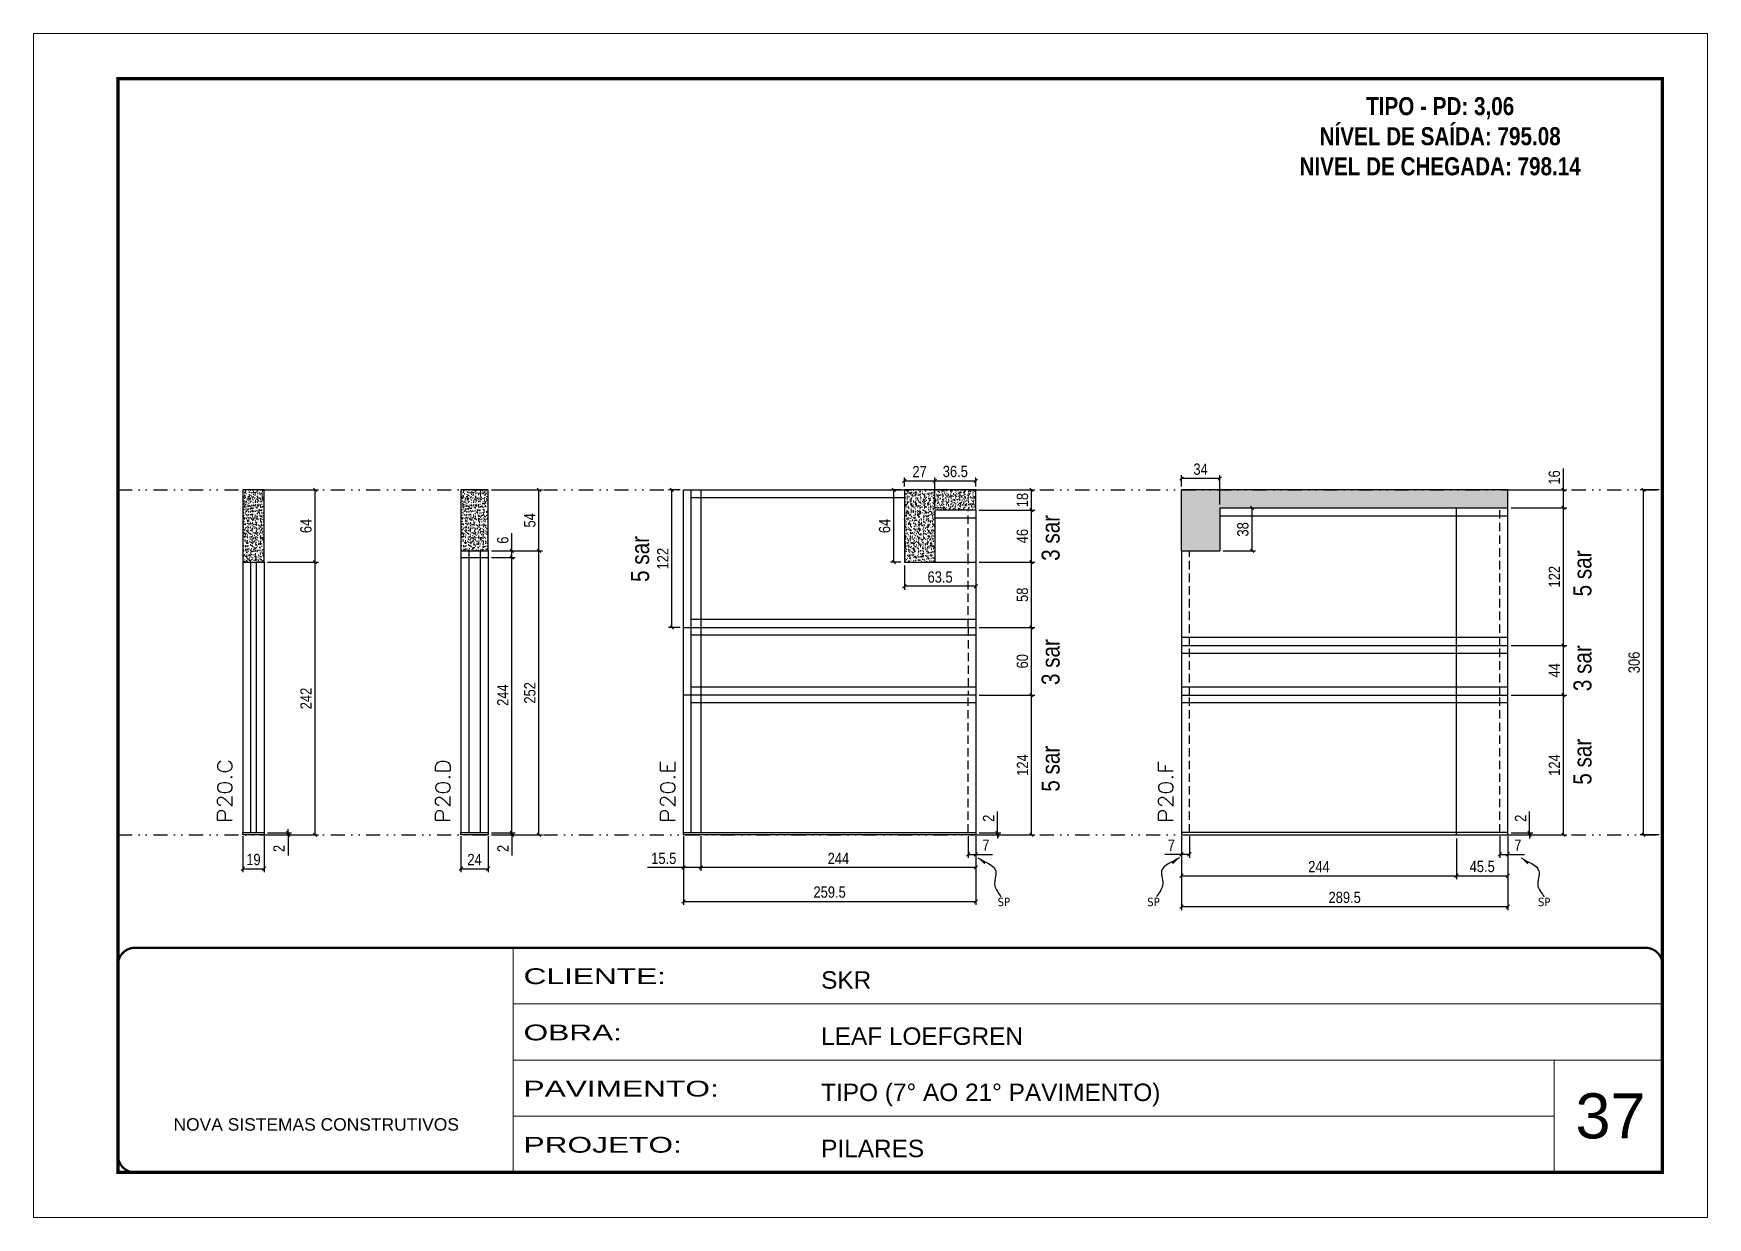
# Model space of a CAD drawing. Extents: x 14400 to 27878, y -21631 to 6985.
# Drawn here: x 14413 to 15898, y -4402 to -3352 of the extents above; entities that cross this region are included whole.
import ezdxf

# ---------------------------------------------------------------- set-up
doc = ezdxf.new("R2010")
doc.units = 0
for name, pattern in [('CONTINUO', [0]), ('DASHED', [0.75, 0.5, -0.25]), ('DIVIDE2', [0.625, 0.25, -0.125, 0, -0.125, 0, -0.125]), ('HIDDEN', [0.375, 0.25, -0.125])]:
    doc.linetypes.add(name, pattern=pattern)
for name, color, linetype, lineweight in [('CARIMBO', 255, 'Continuous', 9), ('Folhas', 255, 'Continuous', 9), ('SARRAFO DE PRESSAO', 251, 'DASHED', 9), ('Texto Seção', 7, 'Continuous', 15)]:
    doc.layers.add(name, color=color, linetype=linetype, lineweight=lineweight)
for name, color, linetype in [('COTA', 241, 'Continuous'), ('NOMENCLATURA', 7, 'Continuous'), ('Nível', 160, 'Continuous'), ('Painéis', 200, 'Continuous'), ('SARR_2.2x7', 40, 'Continuous'), ('Sarrafo de Pressão', 42, 'HIDDEN'), ('texto', 7, 'Continuous')]:
    doc.layers.add(name, color=color, linetype=linetype)
doc.styles.add('ARIAL', font='arial.ttf')
doc.styles.add('ARIAL_NARROW', font='ARIALN.TTF', dxfattribs={"height": 0.2})
doc.styles.add('COTA TECNICA', font='techl___.ttf', dxfattribs={"height": 10})
doc.styles.add('COTA TECNICA-50', font='techl___.ttf', dxfattribs={"height": 10})
doc.styles.add('REGUA-120', font='ROMANS.shx', dxfattribs={"height": 15})
doc.styles.add('ROMANC', font='techb___.ttf', dxfattribs={"height": 2.5})
doc.styles.get("Standard").update_dxf_attribs({"font": 'arial.ttf'})
doc.styles.add('Tecnologia', font='')
doc.styles.get('Tecnologia').set_extended_font_data('Forgotten Futurist')
doc.dimstyles.new('COTA PAINEL-50', dxfattribs={"dimtxt": 10, "dimasz": 3, "dimexe": 3, "dimexo": 3, "dimgap": 3, "dimtad": 1, "dimdec": 1, "dimzin": 12, "dimdsep": 46, "dimtxsty": 'COTA TECNICA-50', "dimblk1": 'OBLIQUE', "dimblk2": 'OBLIQUE', "dimsah": 1, "dimcen": 0.9, "dimclrd": 4, "dimclre": 4, "dimclrt": 240, "dimadec": 1, "dimazin": 3, "dimtfac": 1, "dimtdec": 1, "dimtmove": 0, "dimatfit": 3, "dimfxl": 1, "dimtolj": 1, "dimtzin": 12, "dimarcsym": 0})
doc.dimstyles.new('PAINEL', dxfattribs={"dimtxt": 10, "dimasz": 3, "dimexe": 3, "dimexo": 3, "dimgap": 3, "dimtad": 1, "dimdec": 1, "dimzin": 12, "dimdsep": 46, "dimtxsty": 'COTA TECNICA', "dimblk1": 'OBLIQUE', "dimblk2": 'OBLIQUE', "dimsah": 1, "dimcen": 0.9, "dimclrd": 4, "dimclre": 4, "dimclrt": 240, "dimadec": 1, "dimazin": 3, "dimtfac": 1, "dimtdec": 1, "dimtmove": 0, "dimatfit": 3, "dimfxl": 1, "dimtolj": 1, "dimtzin": 12, "dimarcsym": 0})
doc.dimstyles.get("Standard").update_dxf_attribs({"dimtxt": 0.18, "dimasz": 0.18, "dimexe": 0.18, "dimexo": 0.0625, "dimgap": 0.09, "dimtad": 0, "dimtih": 1, "dimtoh": 1, "dimdec": 4, "dimzin": 0, "dimdsep": 46, "dimtxsty": 'Standard', "dimcen": 0.09, "dimadec": 0, "dimazin": 0, "dimtfac": 1, "dimtdec": 4, "dimtofl": 0, "dimtmove": 0, "dimatfit": 3, "dimfxl": 1, "dimtolj": 1, "dimtzin": 0, "dimarcsym": 0})

msp = doc.modelspace()

# ---------------------------------------------------------------- texts
at = {"layer": 'CARIMBO', "style": 'ARIAL'}
msp.add_text('37', height=40, dxfattribs=at).set_placement((15781.328, -4332.305))
at = {"layer": 'NOMENCLATURA', "style": 'ARIAL_NARROW'}
for s, p in [('3 sar', (15323.725, -3820.119)), ('5 sar', (14959.6, -3838.814)), ('5 sar', (15795.546, -3851.647)), ('3 sar', (15323.725, -3930.252)), ('3 sar', (15795.546, -3935.647)), ('5 sar', (15795.546, -4018.647)), ('5 sar', (15323.725, -4024.842))]:
    msp.add_text(s, height=16, rotation=90, dxfattribs=at).set_placement(p)
at = {"layer": 'NOMENCLATURA', "color": 2, "insert": (15661.306, -3408.863), "char_height": 16, "attachment_point": 2, "style": 'ROMANC'}
msp.add_mtext_dynamic_manual_height_columns('TIPO - PD: 3,06\\PNÍVEL DE SAÍDA: 795.08\\PNIVEL DE CHEGADA: 798.14', width=432.35115, gutter_width=1, heights=[0], dxfattribs=at)
at = {"layer": 'texto', "color": 0, "char_height": 7.5, "attachment_point": 5}
for insert in [(15274.259, -4122.657), (15407.026, -4122.657), (15753.55, -4122.657)]:
    msp.add_mtext('{\\fTahoma|b0|i0|c0|p34;\\C4;SP}', dxfattribs=dict(at, insert=insert))
at = {"layer": 'Texto Seção', "style": 'REGUA-120', "width": 1.1}
for s, p in [('P20.C', (14589.661, -4052.402)), ('P20.D', (14783.225, -4052.402)), ('P20.E', (14982.732, -4052.402)), ('P20.F', (15424.554, -4052.402))]:
    msp.add_text(s, height=13, rotation=90, dxfattribs=at).set_placement(p)

# ---------------------------------------------------------------- blocks, each defined once
blk = doc.blocks.new('9999999999')
at = {"color": 30, "linetype": 'CONTINUO'}
for p, q in [((98564.6, 34230.2), (98564.6, 34429.4)), ((98564.6, 34379.6), (99584, 34379.6)), ((98564.6, 34329.8), (99488, 34329.8)), ((99584, 34329.8), (99488, 34329.8)), ((99488, 34329.8), (99488, 34230.2)), ((98564.6, 34280), (99488, 34280))]:
    blk.add_line(p, q, dxfattribs=at)
at = {"color": 30, "linetype": 'CONTINUO', "const_width": 2}
blk.add_lwpolyline([(99584, 34230.2), (99584, 34414.4, 0.414214), (99569, 34429.4), (98229, 34429.4, 0.414214), (98214, 34414.4), (98214, 34245.2, 0.414214), (98229, 34230.2), (99584, 34230.2)], format="xyb", dxfattribs=at)
at = {"layer": 'Folhas'}
blk.add_lwpolyline([(98139, 34190.2), (99624, 34190.2), (99624, 35240.2), (98139, 35240.2)], close=True, dxfattribs=at)
at = {"layer": 'Folhas', "color": 30, "const_width": 3}
blk.add_lwpolyline([(98214, 34230.2), (99584, 34230.2), (99584, 35200.2), (98214, 35200.2)], close=True, dxfattribs=at)
at = {"color": 7, "linetype": 'Continuous', "ltscale": 5, "style": 'ARIAL'}
for s, height, p in [('SKR', 15.48, (98837.7, 34393.1)), ('LEAF LOEFGREN', 15.483, (98837.7, 34343.3)), ('TIPO (7° AO 21° PAVIMENTO)', 15.483, (98837.7, 34293.5)), ('NOVA SISTEMAS CONSTRUTIVOS', 11.059, (98263.2, 34267.2)), ('PILARES', 15.48, (98837.7, 34243.7))]:
    blk.add_text(s, height=height, dxfattribs=at).set_placement(p)
at = {"layer": 'Folhas', "color": 7, "style": 'Tecnologia', "width": 1.5}
for s, p in [('CLIENTE:', (98573.7, 34397.2)), ('OBRA:', (98573.7, 34347.3)), ('PAVIMENTO:', (98573.7, 34297.5)), ('PROJETO:', (98573.7, 34247.7))]:
    blk.add_text(s, height=14, dxfattribs=at).set_placement(p)
blk = doc.blocks.new('_Oblique')
at = {"color": 0, "linetype": 'ByBlock', "lineweight": -2}
blk.add_line((-0.5, -0.5), (0.5, 0.5), dxfattribs=at)
blk = doc.blocks.new('*D2003')
at = {"layer": 'COTA', "color": 4, "lineweight": -2, "transparency": 16777216}
for p, q in [((15431.8, -4064.2), (15431.8, -4129.8)), ((15721.3, -4064.2), (15721.3, -4129.8)), ((15721.3, -4126.8), (15431.8, -4126.8))]:
    blk.add_line(p, q, dxfattribs=at)
at = {"layer": 'Defpoints', "color": 0, "transparency": 16777216}
for p in [(15431.8, -4061.2), (15721.3, -4061.2), (15431.8, -4126.8)]:
    blk.add_point(p, dxfattribs=at)
at = {"layer": 'COTA', "color": 4, "lineweight": -2, "transparency": 16777216, "xscale": 3, "yscale": 3, "zscale": 3, "rotation": 180}
blk.add_blockref('_Oblique', (15431.8, -4126.8), dxfattribs=at)
at = {"layer": 'COTA', "color": 4, "lineweight": -2, "transparency": 16777216, "xscale": 3, "yscale": 3, "zscale": 3}
blk.add_blockref('_Oblique', (15721.3, -4126.8), dxfattribs=at)
at = {"layer": 'COTA', "color": 240, "transparency": 16777216, "insert": (15576.6, -4118.6), "char_height": 10, "attachment_point": 5, "style": 'COTA TECNICA'}
blk.add_mtext('\\A1;289.5', dxfattribs=at)
blk = doc.blocks.new('*D2004')
at = {"layer": 'COTA', "color": 4, "lineweight": -2, "transparency": 16777216}
for p, q in [((15714.3, -4064.2), (15714.3, -4083.4)), ((15721.3, -4066.2), (15721.3, -4083.4)), ((15714.3, -4080.4), (15721.3, -4080.4)), ((15721.3, -4080.4), (15736, -4080.4))]:
    blk.add_line(p, q, dxfattribs=at)
at = {"layer": 'Defpoints', "color": 0, "transparency": 16777216}
for p in [(15714.3, -4061.2), (15721.3, -4063.2), (15721.3, -4080.4)]:
    blk.add_point(p, dxfattribs=at)
at = {"layer": 'COTA', "color": 4, "lineweight": -2, "transparency": 16777216, "xscale": 3, "yscale": 3, "zscale": 3, "rotation": 180}
blk.add_blockref('_Oblique', (15714.3, -4080.4), dxfattribs=at)
at = {"layer": 'COTA', "color": 4, "lineweight": -2, "transparency": 16777216, "xscale": 3, "yscale": 3, "zscale": 3}
blk.add_blockref('_Oblique', (15721.3, -4080.4), dxfattribs=at)
at = {"layer": 'COTA', "color": 240, "transparency": 16777216, "insert": (15730.2, -4072.3), "char_height": 10, "attachment_point": 5, "style": 'COTA TECNICA-50'}
blk.add_mtext('\\A1;7', dxfattribs=at)
blk = doc.blocks.new('*D2005')
at = {"layer": 'COTA', "color": 4, "lineweight": -2, "transparency": 16777216}
for p, q in [((15431.8, -4066.2), (15431.8, -4083.4)), ((15438.8, -4064.2), (15438.8, -4083.4)), ((15431.8, -4080.4), (15417.1, -4080.4)), ((15438.8, -4080.4), (15431.8, -4080.4))]:
    blk.add_line(p, q, dxfattribs=at)
at = {"layer": 'Defpoints', "color": 0, "transparency": 16777216}
for p in [(15431.8, -4063.2), (15438.8, -4061.2), (15431.8, -4080.4)]:
    blk.add_point(p, dxfattribs=at)
at = {"layer": 'COTA', "color": 4, "lineweight": -2, "transparency": 16777216, "xscale": 3, "yscale": 3, "zscale": 3, "rotation": 180}
blk.add_blockref('_Oblique', (15431.8, -4080.4), dxfattribs=at)
at = {"layer": 'COTA', "color": 4, "lineweight": -2, "transparency": 16777216, "xscale": 3, "yscale": 3, "zscale": 3}
blk.add_blockref('_Oblique', (15438.8, -4080.4), dxfattribs=at)
at = {"layer": 'COTA', "color": 240, "transparency": 16777216, "insert": (15422.9, -4072.3), "char_height": 10, "attachment_point": 5, "style": 'COTA TECNICA-50'}
blk.add_mtext('\\A1;7', dxfattribs=at)
blk = doc.blocks.new('*D2006')
at = {"layer": 'COTA', "color": 4, "lineweight": -2, "transparency": 16777216}
for p, q in [((15740.6, -4061.2), (15740.6, -4042.4)), ((15724.3, -4061.2), (15743.6, -4061.2)), ((15724.3, -4063.2), (15743.6, -4063.2)), ((15740.6, -4063.2), (15740.6, -4061.2)), ((15740.6, -4063.2), (15740.6, -4066.2))]:
    blk.add_line(p, q, dxfattribs=at)
at = {"layer": 'Defpoints', "color": 0, "transparency": 16777216}
for p in [(15721.3, -4061.2), (15721.3, -4063.2), (15740.6, -4063.2)]:
    blk.add_point(p, dxfattribs=at)
at = {"layer": 'COTA', "color": 4, "lineweight": -2, "transparency": 16777216, "xscale": 3, "yscale": 3, "zscale": 3}
for p, rotation in [((15740.6, -4061.2), 270), ((15740.6, -4063.2), 90)]:
    blk.add_blockref('_Oblique', p, dxfattribs=dict(at, rotation=rotation))
at = {"layer": 'COTA', "color": 240, "transparency": 16777216, "insert": (15732.6, -4048.4), "char_height": 10, "attachment_point": 5, "rotation": 90, "style": 'COTA TECNICA-50'}
blk.add_mtext('\\A1;2', dxfattribs=at)
blk = doc.blocks.new('*D2007')
at = {"layer": 'COTA', "color": 4, "lineweight": -2, "transparency": 16777216}
for p, q in [((15675.8, -4066.2), (15675.8, -4102.3)), ((15721.3, -4066.2), (15721.3, -4102.3)), ((15675.8, -4099.3), (15721.3, -4099.3))]:
    blk.add_line(p, q, dxfattribs=at)
at = {"layer": 'Defpoints', "color": 0, "transparency": 16777216}
for p in [(15675.8, -4063.2), (15721.3, -4063.2), (15721.3, -4099.3)]:
    blk.add_point(p, dxfattribs=at)
at = {"layer": 'COTA', "color": 4, "lineweight": -2, "transparency": 16777216, "xscale": 3, "yscale": 3, "zscale": 3, "rotation": 180}
blk.add_blockref('_Oblique', (15675.8, -4099.3), dxfattribs=at)
at = {"layer": 'COTA', "color": 4, "lineweight": -2, "transparency": 16777216, "xscale": 3, "yscale": 3, "zscale": 3}
blk.add_blockref('_Oblique', (15721.3, -4099.3), dxfattribs=at)
at = {"layer": 'COTA', "color": 240, "transparency": 16777216, "insert": (15698.6, -4091.2), "char_height": 10, "attachment_point": 5, "style": 'COTA TECNICA'}
blk.add_mtext('\\A1;45.5', dxfattribs=at)
blk = doc.blocks.new('*D2008')
at = {"layer": 'COTA', "color": 4, "lineweight": -2, "transparency": 16777216}
for p, q in [((15431.8, -4066.2), (15431.8, -4102.3)), ((15675.8, -4066.2), (15675.8, -4102.3)), ((15431.8, -4099.3), (15675.8, -4099.3))]:
    blk.add_line(p, q, dxfattribs=at)
at = {"layer": 'Defpoints', "color": 0, "transparency": 16777216}
for p in [(15431.8, -4063.2), (15675.8, -4063.2), (15675.8, -4099.3)]:
    blk.add_point(p, dxfattribs=at)
at = {"layer": 'COTA', "color": 4, "lineweight": -2, "transparency": 16777216, "xscale": 3, "yscale": 3, "zscale": 3, "rotation": 180}
blk.add_blockref('_Oblique', (15431.8, -4099.3), dxfattribs=at)
at = {"layer": 'COTA', "color": 4, "lineweight": -2, "transparency": 16777216, "xscale": 3, "yscale": 3, "zscale": 3}
blk.add_blockref('_Oblique', (15675.8, -4099.3), dxfattribs=at)
at = {"layer": 'COTA', "color": 240, "transparency": 16777216, "insert": (15553.8, -4091.3), "char_height": 10, "attachment_point": 5, "style": 'COTA TECNICA'}
blk.add_mtext('\\A1;244', dxfattribs=at)
blk = doc.blocks.new('*D2009')
at = {"layer": 'COTA', "color": 4, "lineweight": -2, "transparency": 16777216}
for p, q in [((14990, -4064.2), (14990, -4125.1)), ((15249.5, -4064.2), (15249.5, -4125.1)), ((14990, -4122.1), (15249.5, -4122.1))]:
    blk.add_line(p, q, dxfattribs=at)
at = {"layer": 'Defpoints', "color": 0, "transparency": 16777216}
for p in [(14990, -4061.2), (15249.5, -4061.2), (15249.5, -4122.1)]:
    blk.add_point(p, dxfattribs=at)
at = {"layer": 'COTA', "color": 4, "lineweight": -2, "transparency": 16777216, "xscale": 3, "yscale": 3, "zscale": 3, "rotation": 180}
blk.add_blockref('_Oblique', (14990, -4122.1), dxfattribs=at)
at = {"layer": 'COTA', "color": 4, "lineweight": -2, "transparency": 16777216, "xscale": 3, "yscale": 3, "zscale": 3}
blk.add_blockref('_Oblique', (15249.5, -4122.1), dxfattribs=at)
at = {"layer": 'COTA', "color": 240, "transparency": 16777216, "insert": (15119.7, -4113.9), "char_height": 10, "attachment_point": 5, "style": 'COTA TECNICA'}
blk.add_mtext('\\A1;259.5', dxfattribs=at)
blk = doc.blocks.new('*D2010')
at = {"layer": 'COTA', "color": 4, "lineweight": -2, "transparency": 16777216}
for p, q in [((15242.5, -4064.2), (15242.5, -4083.4)), ((15249.5, -4066.2), (15249.5, -4083.4)), ((15242.5, -4080.4), (15249.5, -4080.4)), ((15249.5, -4080.4), (15264.2, -4080.4))]:
    blk.add_line(p, q, dxfattribs=at)
at = {"layer": 'Defpoints', "color": 0, "transparency": 16777216}
for p in [(15242.5, -4061.2), (15249.5, -4063.2), (15249.5, -4080.4)]:
    blk.add_point(p, dxfattribs=at)
at = {"layer": 'COTA', "color": 4, "lineweight": -2, "transparency": 16777216, "xscale": 3, "yscale": 3, "zscale": 3, "rotation": 180}
blk.add_blockref('_Oblique', (15242.5, -4080.4), dxfattribs=at)
at = {"layer": 'COTA', "color": 4, "lineweight": -2, "transparency": 16777216, "xscale": 3, "yscale": 3, "zscale": 3}
blk.add_blockref('_Oblique', (15249.5, -4080.4), dxfattribs=at)
at = {"layer": 'COTA', "color": 240, "transparency": 16777216, "insert": (15258.3, -4072.3), "char_height": 10, "attachment_point": 5, "style": 'COTA TECNICA-50'}
blk.add_mtext('\\A1;7', dxfattribs=at)
blk = doc.blocks.new('*D2011')
at = {"layer": 'COTA', "color": 4, "lineweight": -2, "transparency": 16777216}
for p, q in [((15268.7, -4061.2), (15268.7, -4042.4)), ((15252.5, -4061.2), (15271.7, -4061.2)), ((15252.5, -4063.2), (15271.7, -4063.2)), ((15268.7, -4063.2), (15268.7, -4061.2)), ((15268.7, -4063.2), (15268.7, -4066.2))]:
    blk.add_line(p, q, dxfattribs=at)
at = {"layer": 'Defpoints', "color": 0, "transparency": 16777216}
for p in [(15249.5, -4061.2), (15249.5, -4063.2), (15268.7, -4063.2)]:
    blk.add_point(p, dxfattribs=at)
at = {"layer": 'COTA', "color": 4, "lineweight": -2, "transparency": 16777216, "xscale": 3, "yscale": 3, "zscale": 3}
for p, rotation in [((15268.7, -4061.2), 270), ((15268.7, -4063.2), 90)]:
    blk.add_blockref('_Oblique', p, dxfattribs=dict(at, rotation=rotation))
at = {"layer": 'COTA', "color": 240, "transparency": 16777216, "insert": (15260.7, -4048.4), "char_height": 10, "attachment_point": 5, "rotation": 90, "style": 'COTA TECNICA-50'}
blk.add_mtext('\\A1;2', dxfattribs=at)
blk = doc.blocks.new('*D2012')
at = {"layer": 'COTA', "color": 4, "lineweight": -2, "transparency": 16777216}
for p, q in [((15724.3, -3939.2), (15773.7, -3939.2)), ((15770.7, -4063.2), (15770.7, -3939.2)), ((15724.3, -4063.2), (15773.7, -4063.2))]:
    blk.add_line(p, q, dxfattribs=at)
at = {"layer": 'Defpoints', "color": 0, "transparency": 16777216}
for p in [(15721.3, -3939.2), (15770.7, -3939.2), (15721.3, -4063.2)]:
    blk.add_point(p, dxfattribs=at)
at = {"layer": 'COTA', "color": 4, "lineweight": -2, "transparency": 16777216, "xscale": 3, "yscale": 3, "zscale": 3}
for p, rotation in [((15770.7, -3939.2), 90), ((15770.7, -4063.2), 270)]:
    blk.add_blockref('_Oblique', p, dxfattribs=dict(at, rotation=rotation))
at = {"layer": 'COTA', "color": 240, "transparency": 16777216, "insert": (15762.6, -4001.2), "char_height": 10, "attachment_point": 5, "rotation": 90, "style": 'COTA TECNICA'}
blk.add_mtext('\\A1;124', dxfattribs=at)
blk = doc.blocks.new('*D2001')
at = {"layer": 'COTA', "color": 4, "lineweight": -2, "transparency": 16777216}
for p, q in [((15252.5, -3939.2), (15301.8, -3939.2)), ((15298.8, -4063.2), (15298.8, -3939.2)), ((15252.5, -4063.2), (15301.8, -4063.2))]:
    blk.add_line(p, q, dxfattribs=at)
at = {"layer": 'Defpoints', "color": 0, "transparency": 16777216}
for p in [(15249.5, -3939.2), (15298.8, -3939.2), (15249.5, -4063.2)]:
    blk.add_point(p, dxfattribs=at)
at = {"layer": 'COTA', "color": 4, "lineweight": -2, "transparency": 16777216, "xscale": 3, "yscale": 3, "zscale": 3}
for p, rotation in [((15298.8, -3939.2), 90), ((15298.8, -4063.2), 270)]:
    blk.add_blockref('_Oblique', p, dxfattribs=dict(at, rotation=rotation))
at = {"layer": 'COTA', "color": 240, "transparency": 16777216, "insert": (15290.8, -4001.2), "char_height": 10, "attachment_point": 5, "rotation": 90, "style": 'COTA TECNICA'}
blk.add_mtext('\\A1;124', dxfattribs=at)
blk = doc.blocks.new('*D2002')
at = {"layer": 'COTA', "color": 4, "lineweight": -2, "transparency": 16777216}
for p, q in [((15724.3, -3895.2), (15773.7, -3895.2)), ((15770.7, -3939.2), (15770.7, -3895.2)), ((15724.3, -3939.2), (15773.7, -3939.2))]:
    blk.add_line(p, q, dxfattribs=at)
at = {"layer": 'Defpoints', "color": 0, "transparency": 16777216}
for p in [(15721.3, -3895.2), (15770.7, -3895.2), (15721.3, -3939.2)]:
    blk.add_point(p, dxfattribs=at)
at = {"layer": 'COTA', "color": 4, "lineweight": -2, "transparency": 16777216, "xscale": 3, "yscale": 3, "zscale": 3}
for p, rotation in [((15770.7, -3895.2), 90), ((15770.7, -3939.2), 270)]:
    blk.add_blockref('_Oblique', p, dxfattribs=dict(at, rotation=rotation))
at = {"layer": 'COTA', "color": 240, "transparency": 16777216, "insert": (15762.6, -3917.2), "char_height": 10, "attachment_point": 5, "rotation": 90, "style": 'COTA TECNICA'}
blk.add_mtext('\\A1;44', dxfattribs=at)
blk = doc.blocks.new('*D2013')
at = {"layer": 'COTA', "color": 4, "lineweight": -2, "transparency": 16777216}
for p, q in [((15724.3, -3773.2), (15773.7, -3773.2)), ((15770.7, -3895.2), (15770.7, -3773.2)), ((15724.3, -3895.2), (15773.7, -3895.2))]:
    blk.add_line(p, q, dxfattribs=at)
at = {"layer": 'Defpoints', "color": 0, "transparency": 16777216}
for p in [(15721.3, -3773.2), (15770.7, -3773.2), (15721.3, -3895.2)]:
    blk.add_point(p, dxfattribs=at)
at = {"layer": 'COTA', "color": 4, "lineweight": -2, "transparency": 16777216, "xscale": 3, "yscale": 3, "zscale": 3}
for p, rotation in [((15770.7, -3773.2), 90), ((15770.7, -3895.2), 270)]:
    blk.add_blockref('_Oblique', p, dxfattribs=dict(at, rotation=rotation))
at = {"layer": 'COTA', "color": 240, "transparency": 16777216, "insert": (15762.6, -3834.2), "char_height": 10, "attachment_point": 5, "rotation": 90, "style": 'COTA TECNICA'}
blk.add_mtext('\\A1;122', dxfattribs=at)
blk = doc.blocks.new('*D2014')
at = {"layer": 'COTA', "color": 4, "lineweight": -2, "transparency": 16777216}
for p, q in [((15770.7, -3757.2), (15770.7, -3738.2)), ((15724.3, -3757.2), (15773.7, -3757.2)), ((15770.7, -3773.2), (15770.7, -3757.2)), ((15724.3, -3773.2), (15773.7, -3773.2))]:
    blk.add_line(p, q, dxfattribs=at)
at = {"layer": 'Defpoints', "color": 0, "transparency": 16777216}
for p in [(15721.3, -3757.2), (15770.7, -3757.2), (15721.3, -3773.2)]:
    blk.add_point(p, dxfattribs=at)
at = {"layer": 'COTA', "color": 4, "lineweight": -2, "transparency": 16777216, "xscale": 3, "yscale": 3, "zscale": 3}
for p, rotation in [((15770.7, -3757.2), 90), ((15770.7, -3773.2), 270)]:
    blk.add_blockref('_Oblique', p, dxfattribs=dict(at, rotation=rotation))
at = {"layer": 'COTA', "color": 240, "transparency": 16777216, "insert": (15762.6, -3746.2), "char_height": 10, "attachment_point": 5, "rotation": 90, "style": 'COTA TECNICA'}
blk.add_mtext('\\A1;16', dxfattribs=at)
blk = doc.blocks.new('*D2015')
at = {"layer": 'COTA', "color": 4, "lineweight": -2, "transparency": 16777216}
for p, q in [((15468.8, -3773.2), (15497.6, -3773.2)), ((15494.6, -3811.2), (15494.6, -3773.2)), ((15468.8, -3811.2), (15497.6, -3811.2))]:
    blk.add_line(p, q, dxfattribs=at)
at = {"layer": 'Defpoints', "color": 0, "transparency": 16777216}
for p in [(15465.8, -3773.2), (15494.6, -3773.2), (15465.8, -3811.2)]:
    blk.add_point(p, dxfattribs=at)
at = {"layer": 'COTA', "color": 4, "lineweight": -2, "transparency": 16777216, "xscale": 3, "yscale": 3, "zscale": 3}
for p, rotation in [((15494.6, -3773.2), 90), ((15494.6, -3811.2), 270)]:
    blk.add_blockref('_Oblique', p, dxfattribs=dict(at, rotation=rotation))
at = {"layer": 'COTA', "color": 240, "transparency": 16777216, "insert": (15486.3, -3792.2), "char_height": 10, "attachment_point": 5, "rotation": 90, "style": 'COTA TECNICA'}
blk.add_mtext('\\A1;38', dxfattribs=at)
blk = doc.blocks.new('*D2016')
at = {"layer": 'COTA', "color": 4, "lineweight": -2, "transparency": 16777216}
for p, q in [((15183, -3757.2), (15173.6, -3757.2)), ((15176.6, -3821.2), (15176.6, -3757.2)), ((15183, -3821.2), (15173.6, -3821.2))]:
    blk.add_line(p, q, dxfattribs=at)
at = {"layer": 'Defpoints', "color": 0, "transparency": 16777216}
for p in [(15176.6, -3757.2), (15186, -3757.2), (15186, -3821.2)]:
    blk.add_point(p, dxfattribs=at)
at = {"layer": 'COTA', "color": 4, "lineweight": -2, "transparency": 16777216, "xscale": 3, "yscale": 3, "zscale": 3}
for p, rotation in [((15176.6, -3757.2), 90), ((15176.6, -3821.2), 270)]:
    blk.add_blockref('_Oblique', p, dxfattribs=dict(at, rotation=rotation))
at = {"layer": 'COTA', "color": 240, "transparency": 16777216, "insert": (15168.5, -3789.2), "char_height": 10, "attachment_point": 5, "rotation": 90, "style": 'COTA TECNICA'}
blk.add_mtext('\\A1;64', dxfattribs=at)
blk = doc.blocks.new('*D2017')
at = {"layer": 'COTA', "color": 4, "lineweight": -2, "transparency": 16777216}
for p, q in [((15005.5, -4064.2), (15005.5, -4095.1)), ((15249.5, -4066.2), (15249.5, -4095.1)), ((15249.5, -4092.1), (15005.5, -4092.1))]:
    blk.add_line(p, q, dxfattribs=at)
at = {"layer": 'Defpoints', "color": 0, "transparency": 16777216}
for p in [(15005.5, -4061.2), (15249.5, -4063.2), (15005.5, -4092.1)]:
    blk.add_point(p, dxfattribs=at)
at = {"layer": 'COTA', "color": 4, "lineweight": -2, "transparency": 16777216, "xscale": 3, "yscale": 3, "zscale": 3, "rotation": 180}
blk.add_blockref('_Oblique', (15005.5, -4092.1), dxfattribs=at)
at = {"layer": 'COTA', "color": 4, "lineweight": -2, "transparency": 16777216, "xscale": 3, "yscale": 3, "zscale": 3}
blk.add_blockref('_Oblique', (15249.5, -4092.1), dxfattribs=at)
at = {"layer": 'COTA', "color": 240, "transparency": 16777216, "insert": (15127.5, -4084), "char_height": 10, "attachment_point": 5, "style": 'COTA TECNICA'}
blk.add_mtext('\\A1;244', dxfattribs=at)
blk = doc.blocks.new('*D2018')
at = {"layer": 'COTA', "color": 4, "lineweight": -2, "transparency": 16777216}
for p, q in [((14990, -4066.2), (14990, -4095.1)), ((15005.5, -4064.2), (15005.5, -4095.1)), ((14990, -4092.1), (14958.2, -4092.1)), ((15005.5, -4092.1), (14990, -4092.1))]:
    blk.add_line(p, q, dxfattribs=at)
at = {"layer": 'Defpoints', "color": 0, "transparency": 16777216}
for p in [(14990, -4063.2), (15005.5, -4061.2), (14990, -4092.1)]:
    blk.add_point(p, dxfattribs=at)
at = {"layer": 'COTA', "color": 4, "lineweight": -2, "transparency": 16777216, "xscale": 3, "yscale": 3, "zscale": 3, "rotation": 180}
blk.add_blockref('_Oblique', (14990, -4092.1), dxfattribs=at)
at = {"layer": 'COTA', "color": 4, "lineweight": -2, "transparency": 16777216, "xscale": 3, "yscale": 3, "zscale": 3}
blk.add_blockref('_Oblique', (15005.5, -4092.1), dxfattribs=at)
at = {"layer": 'COTA', "color": 240, "transparency": 16777216, "insert": (14972.6, -4084), "char_height": 10, "attachment_point": 5, "style": 'COTA TECNICA'}
blk.add_mtext('\\A1;15.5', dxfattribs=at)
blk = doc.blocks.new('*D2019')
at = {"layer": 'COTA', "color": 4, "lineweight": -2, "transparency": 16777216}
for p, q in [((15252.5, -3775.2), (15301.8, -3775.2)), ((15298.8, -3821.2), (15298.8, -3775.2)), ((15252.5, -3821.2), (15301.8, -3821.2))]:
    blk.add_line(p, q, dxfattribs=at)
at = {"layer": 'Defpoints', "color": 0, "transparency": 16777216}
for p in [(15249.5, -3775.2), (15298.8, -3775.2), (15249.5, -3821.2)]:
    blk.add_point(p, dxfattribs=at)
at = {"layer": 'COTA', "color": 4, "lineweight": -2, "transparency": 16777216, "xscale": 3, "yscale": 3, "zscale": 3}
for p, rotation in [((15298.8, -3775.2), 90), ((15298.8, -3821.2), 270)]:
    blk.add_blockref('_Oblique', p, dxfattribs=dict(at, rotation=rotation))
at = {"layer": 'COTA', "color": 240, "transparency": 16777216, "insert": (15290.7, -3798.2), "char_height": 10, "attachment_point": 5, "rotation": 90, "style": 'COTA TECNICA'}
blk.add_mtext('\\A1;46', dxfattribs=at)
blk = doc.blocks.new('*D2020')
at = {"layer": 'COTA', "color": 4, "lineweight": -2, "transparency": 16777216}
for p, q in [((15431.8, -3754.2), (15431.8, -3744.1)), ((15465.8, -3747.1), (15431.8, -3747.1)), ((15465.8, -3770.2), (15465.8, -3744.1))]:
    blk.add_line(p, q, dxfattribs=at)
at = {"layer": 'Defpoints', "color": 0, "transparency": 16777216}
for p in [(15431.8, -3747.1), (15431.8, -3757.2), (15465.8, -3773.2)]:
    blk.add_point(p, dxfattribs=at)
at = {"layer": 'COTA', "color": 4, "lineweight": -2, "transparency": 16777216, "xscale": 3, "yscale": 3, "zscale": 3, "rotation": 180}
blk.add_blockref('_Oblique', (15431.8, -3747.1), dxfattribs=at)
at = {"layer": 'COTA', "color": 4, "lineweight": -2, "transparency": 16777216, "xscale": 3, "yscale": 3, "zscale": 3}
blk.add_blockref('_Oblique', (15465.8, -3747.1), dxfattribs=at)
at = {"layer": 'COTA', "color": 240, "transparency": 16777216, "insert": (15448.8, -3738.9), "char_height": 10, "attachment_point": 5, "style": 'COTA TECNICA'}
blk.add_mtext('\\A1;34', dxfattribs=at)
blk = doc.blocks.new('*D2029')
at = {"layer": 'COTA', "color": 4, "lineweight": -2, "transparency": 16777216}
for p, q in [((15855.5, -3757.2), (15838.6, -3757.2)), ((15841.6, -4063.2), (15841.6, -3757.2)), ((15855.5, -4063.2), (15838.6, -4063.2))]:
    blk.add_line(p, q, dxfattribs=at)
at = {"layer": 'Defpoints', "color": 0, "transparency": 16777216}
for p in [(15841.6, -3757.2), (15858.5, -3757.2), (15858.5, -4063.2)]:
    blk.add_point(p, dxfattribs=at)
at = {"layer": 'COTA', "color": 4, "lineweight": -2, "transparency": 16777216, "xscale": 3, "yscale": 3, "zscale": 3}
for p, rotation in [((15841.6, -3757.2), 90), ((15841.6, -4063.2), 270)]:
    blk.add_blockref('_Oblique', p, dxfattribs=dict(at, rotation=rotation))
at = {"layer": 'COTA', "color": 240, "transparency": 16777216, "insert": (15833.4, -3910.2), "char_height": 10, "attachment_point": 5, "rotation": 90, "style": 'COTA TECNICA'}
blk.add_mtext('\\A1;306', dxfattribs=at)
blk = doc.blocks.new('*D2030')
at = {"layer": 'COTA', "color": 4, "lineweight": -2, "transparency": 16777216}
for p, q in [((14599.1, -4064.2), (14599.1, -4096.1)), ((14618.1, -4064.2), (14618.1, -4096.1)), ((14599.1, -4093.1), (14618.1, -4093.1))]:
    blk.add_line(p, q, dxfattribs=at)
at = {"layer": 'Defpoints', "color": 0, "transparency": 16777216}
for p in [(14599.1, -4061.2), (14618.1, -4061.2), (14618.1, -4093.1)]:
    blk.add_point(p, dxfattribs=at)
at = {"layer": 'COTA', "color": 4, "lineweight": -2, "transparency": 16777216, "xscale": 3, "yscale": 3, "zscale": 3, "rotation": 180}
blk.add_blockref('_Oblique', (14599.1, -4093.1), dxfattribs=at)
at = {"layer": 'COTA', "color": 4, "lineweight": -2, "transparency": 16777216, "xscale": 3, "yscale": 3, "zscale": 3}
blk.add_blockref('_Oblique', (14618.1, -4093.1), dxfattribs=at)
at = {"layer": 'COTA', "color": 240, "transparency": 16777216, "insert": (14608.6, -4085), "char_height": 10, "attachment_point": 5, "style": 'COTA TECNICA'}
blk.add_mtext('\\A1;19', dxfattribs=at)
blk = doc.blocks.new('*D2031')
at = {"layer": 'COTA', "color": 4, "lineweight": -2, "transparency": 16777216}
for p, q in [((14621.1, -4061.2), (14642.3, -4061.2)), ((14621.1, -4063.2), (14642.3, -4063.2)), ((14639.3, -4061.2), (14639.3, -4058.2)), ((14639.3, -4061.2), (14639.3, -4063.2)), ((14639.3, -4063.2), (14639.3, -4081.3))]:
    blk.add_line(p, q, dxfattribs=at)
at = {"layer": 'Defpoints', "color": 0, "transparency": 16777216}
for p in [(14618.1, -4061.2), (14618.1, -4063.2), (14639.3, -4061.2)]:
    blk.add_point(p, dxfattribs=at)
at = {"layer": 'COTA', "color": 4, "lineweight": -2, "transparency": 16777216, "xscale": 3, "yscale": 3, "zscale": 3}
for p, rotation in [((14639.3, -4061.2), 270), ((14639.3, -4063.2), 90)]:
    blk.add_blockref('_Oblique', p, dxfattribs=dict(at, rotation=rotation))
at = {"layer": 'COTA', "color": 240, "transparency": 16777216, "insert": (14631.3, -4075.2), "char_height": 10, "attachment_point": 5, "rotation": 90, "style": 'COTA TECNICA-50'}
blk.add_mtext('\\A1;2', dxfattribs=at)
blk = doc.blocks.new('*D2032')
at = {"layer": 'COTA', "color": 4, "lineweight": -2, "transparency": 16777216}
for p, q in [((14621.1, -3821.2), (14666.3, -3821.2)), ((14663.3, -4063.2), (14663.3, -3821.2)), ((14621.1, -4063.2), (14666.3, -4063.2))]:
    blk.add_line(p, q, dxfattribs=at)
at = {"layer": 'Defpoints', "color": 0, "transparency": 16777216}
for p in [(14618.1, -3821.2), (14663.3, -3821.2), (14618.1, -4063.2)]:
    blk.add_point(p, dxfattribs=at)
at = {"layer": 'COTA', "color": 4, "lineweight": -2, "transparency": 16777216, "xscale": 3, "yscale": 3, "zscale": 3}
for p, rotation in [((14663.3, -3821.2), 90), ((14663.3, -4063.2), 270)]:
    blk.add_blockref('_Oblique', p, dxfattribs=dict(at, rotation=rotation))
at = {"layer": 'COTA', "color": 240, "transparency": 16777216, "insert": (14655.2, -3942.2), "char_height": 10, "attachment_point": 5, "rotation": 90, "style": 'COTA TECNICA-50'}
blk.add_mtext('\\A1;242', dxfattribs=at)
blk = doc.blocks.new('*D2033')
at = {"layer": 'COTA', "color": 4, "lineweight": -2, "transparency": 16777216}
for p, q in [((14621.1, -3757.2), (14666.3, -3757.2)), ((14663.3, -3821.2), (14663.3, -3757.2)), ((14621.1, -3821.2), (14666.3, -3821.2))]:
    blk.add_line(p, q, dxfattribs=at)
at = {"layer": 'Defpoints', "color": 0, "transparency": 16777216}
for p in [(14618.1, -3757.2), (14663.3, -3757.2), (14618.1, -3821.2)]:
    blk.add_point(p, dxfattribs=at)
at = {"layer": 'COTA', "color": 4, "lineweight": -2, "transparency": 16777216, "xscale": 3, "yscale": 3, "zscale": 3}
for p, rotation in [((14663.3, -3757.2), 90), ((14663.3, -3821.2), 270)]:
    blk.add_blockref('_Oblique', p, dxfattribs=dict(at, rotation=rotation))
at = {"layer": 'COTA', "color": 240, "transparency": 16777216, "insert": (14655.2, -3789.2), "char_height": 10, "attachment_point": 5, "rotation": 90, "style": 'COTA TECNICA'}
blk.add_mtext('\\A1;64', dxfattribs=at)
blk = doc.blocks.new('*D2034')
at = {"layer": 'COTA', "color": 4, "lineweight": -2, "transparency": 16777216}
for p, q in [((14792.7, -4064.2), (14792.7, -4096.1)), ((14816.7, -4064.2), (14816.7, -4096.1)), ((14792.7, -4093.1), (14816.7, -4093.1))]:
    blk.add_line(p, q, dxfattribs=at)
at = {"layer": 'Defpoints', "color": 0, "transparency": 16777216}
for p in [(14792.7, -4061.2), (14816.7, -4061.2), (14816.7, -4093.1)]:
    blk.add_point(p, dxfattribs=at)
at = {"layer": 'COTA', "color": 4, "lineweight": -2, "transparency": 16777216, "xscale": 3, "yscale": 3, "zscale": 3, "rotation": 180}
blk.add_blockref('_Oblique', (14792.7, -4093.1), dxfattribs=at)
at = {"layer": 'COTA', "color": 4, "lineweight": -2, "transparency": 16777216, "xscale": 3, "yscale": 3, "zscale": 3}
blk.add_blockref('_Oblique', (14816.7, -4093.1), dxfattribs=at)
at = {"layer": 'COTA', "color": 240, "transparency": 16777216, "insert": (14804.7, -4085), "char_height": 10, "attachment_point": 5, "style": 'COTA TECNICA'}
blk.add_mtext('\\A1;24', dxfattribs=at)
blk = doc.blocks.new('*D2035')
at = {"layer": 'COTA', "color": 4, "lineweight": -2, "transparency": 16777216}
for p, q in [((14819.7, -4061.2), (14840.9, -4061.2)), ((14819.7, -4063.2), (14840.9, -4063.2)), ((14837.9, -4061.2), (14837.9, -4058.2)), ((14837.9, -4061.2), (14837.9, -4063.2)), ((14837.9, -4063.2), (14837.9, -4081.3))]:
    blk.add_line(p, q, dxfattribs=at)
at = {"layer": 'Defpoints', "color": 0, "transparency": 16777216}
for p in [(14816.7, -4061.2), (14816.7, -4063.2), (14837.9, -4061.2)]:
    blk.add_point(p, dxfattribs=at)
at = {"layer": 'COTA', "color": 4, "lineweight": -2, "transparency": 16777216, "xscale": 3, "yscale": 3, "zscale": 3}
for p, rotation in [((14837.9, -4061.2), 270), ((14837.9, -4063.2), 90)]:
    blk.add_blockref('_Oblique', p, dxfattribs=dict(at, rotation=rotation))
at = {"layer": 'COTA', "color": 240, "transparency": 16777216, "insert": (14829.9, -4075.2), "char_height": 10, "attachment_point": 5, "rotation": 90, "style": 'COTA TECNICA-50'}
blk.add_mtext('\\A1;2', dxfattribs=at)
blk = doc.blocks.new('*D2036')
at = {"layer": 'COTA', "color": 4, "lineweight": -2, "transparency": 16777216}
for p, q in [((14819.7, -3811.2), (14864.9, -3811.2)), ((14861.9, -4063.2), (14861.9, -3811.2)), ((14819.7, -4063.2), (14864.9, -4063.2))]:
    blk.add_line(p, q, dxfattribs=at)
at = {"layer": 'Defpoints', "color": 0, "transparency": 16777216}
for p in [(14816.7, -3811.2), (14861.9, -3811.2), (14816.7, -4063.2)]:
    blk.add_point(p, dxfattribs=at)
at = {"layer": 'COTA', "color": 4, "lineweight": -2, "transparency": 16777216, "xscale": 3, "yscale": 3, "zscale": 3}
for p, rotation in [((14861.9, -3811.2), 90), ((14861.9, -4063.2), 270)]:
    blk.add_blockref('_Oblique', p, dxfattribs=dict(at, rotation=rotation))
at = {"layer": 'COTA', "color": 240, "transparency": 16777216, "insert": (14853.8, -3937.2), "char_height": 10, "attachment_point": 5, "rotation": 90, "style": 'COTA TECNICA-50'}
blk.add_mtext('\\A1;252', dxfattribs=at)
blk = doc.blocks.new('*D2037')
at = {"layer": 'COTA', "color": 4, "lineweight": -2, "transparency": 16777216}
for p, q in [((14819.7, -3757.2), (14864.9, -3757.2)), ((14861.9, -3811.2), (14861.9, -3757.2)), ((14819.7, -3811.2), (14864.9, -3811.2))]:
    blk.add_line(p, q, dxfattribs=at)
at = {"layer": 'Defpoints', "color": 0, "transparency": 16777216}
for p in [(14816.7, -3757.2), (14861.9, -3757.2), (14816.7, -3811.2)]:
    blk.add_point(p, dxfattribs=at)
at = {"layer": 'COTA', "color": 4, "lineweight": -2, "transparency": 16777216, "xscale": 3, "yscale": 3, "zscale": 3}
for p, rotation in [((14861.9, -3757.2), 90), ((14861.9, -3811.2), 270)]:
    blk.add_blockref('_Oblique', p, dxfattribs=dict(at, rotation=rotation))
at = {"layer": 'COTA', "color": 240, "transparency": 16777216, "insert": (14853.8, -3784.2), "char_height": 10, "attachment_point": 5, "rotation": 90, "style": 'COTA TECNICA'}
blk.add_mtext('\\A1;54', dxfattribs=at)
blk = doc.blocks.new('*D2038')
at = {"layer": 'COTA', "color": 4, "lineweight": -2, "transparency": 16777216}
for p, q in [((15252.5, -3879.2), (15301.8, -3879.2)), ((15298.8, -3939.2), (15298.8, -3879.2)), ((15252.5, -3939.2), (15301.8, -3939.2))]:
    blk.add_line(p, q, dxfattribs=at)
at = {"layer": 'Defpoints', "color": 0, "transparency": 16777216}
for p in [(15249.5, -3879.2), (15298.8, -3879.2), (15249.5, -3939.2)]:
    blk.add_point(p, dxfattribs=at)
at = {"layer": 'COTA', "color": 4, "lineweight": -2, "transparency": 16777216, "xscale": 3, "yscale": 3, "zscale": 3}
for p, rotation in [((15298.8, -3879.2), 90), ((15298.8, -3939.2), 270)]:
    blk.add_blockref('_Oblique', p, dxfattribs=dict(at, rotation=rotation))
at = {"layer": 'COTA', "color": 240, "transparency": 16777216, "insert": (15290.7, -3909.2), "char_height": 10, "attachment_point": 5, "rotation": 90, "style": 'COTA TECNICA'}
blk.add_mtext('\\A1;60', dxfattribs=at)
blk = doc.blocks.new('*D2039')
at = {"layer": 'COTA', "color": 4, "lineweight": -2, "transparency": 16777216}
for p, q in [((15252.5, -3757.2), (15301.8, -3757.2)), ((15298.8, -3775.2), (15298.8, -3757.2)), ((15252.5, -3775.2), (15301.8, -3775.2))]:
    blk.add_line(p, q, dxfattribs=at)
at = {"layer": 'Defpoints', "color": 0, "transparency": 16777216}
for p in [(15249.5, -3757.2), (15298.8, -3757.2), (15249.5, -3775.2)]:
    blk.add_point(p, dxfattribs=at)
at = {"layer": 'COTA', "color": 4, "lineweight": -2, "transparency": 16777216, "xscale": 3, "yscale": 3, "zscale": 3}
for p, rotation in [((15298.8, -3757.2), 90), ((15298.8, -3775.2), 270)]:
    blk.add_blockref('_Oblique', p, dxfattribs=dict(at, rotation=rotation))
at = {"layer": 'COTA', "color": 240, "transparency": 16777216, "insert": (15290.8, -3766.2), "char_height": 10, "attachment_point": 5, "rotation": 90, "style": 'COTA TECNICA'}
blk.add_mtext('\\A1;18', dxfattribs=at)
blk = doc.blocks.new('*D2040')
at = {"layer": 'COTA', "color": 4, "lineweight": -2, "transparency": 16777216}
for p, q in [((14987, -3757.2), (14976.8, -3757.2)), ((14979.8, -3879.2), (14979.8, -3757.2)), ((14987, -3879.2), (14976.8, -3879.2))]:
    blk.add_line(p, q, dxfattribs=at)
at = {"layer": 'Defpoints', "color": 0, "transparency": 16777216}
for p in [(14979.8, -3757.2), (14990, -3757.2), (14990, -3879.2)]:
    blk.add_point(p, dxfattribs=at)
at = {"layer": 'COTA', "color": 4, "lineweight": -2, "transparency": 16777216, "xscale": 3, "yscale": 3, "zscale": 3}
for p, rotation in [((14979.8, -3757.2), 90), ((14979.8, -3879.2), 270)]:
    blk.add_blockref('_Oblique', p, dxfattribs=dict(at, rotation=rotation))
at = {"layer": 'COTA', "color": 240, "transparency": 16777216, "insert": (14971.7, -3818.2), "char_height": 10, "attachment_point": 5, "rotation": 90, "style": 'COTA TECNICA'}
blk.add_mtext('\\A1;122', dxfattribs=at)
blk = doc.blocks.new('*D2041')
at = {"layer": 'COTA', "color": 4, "lineweight": -2, "transparency": 16777216}
for p, q in [((15186, -3754.2), (15186, -3746.1)), ((15186, -3749.1), (15213, -3749.1)), ((15213, -3772.2), (15213, -3746.1))]:
    blk.add_line(p, q, dxfattribs=at)
at = {"layer": 'Defpoints', "color": 0, "transparency": 16777216}
for p in [(15213, -3749.1), (15186, -3757.2), (15213, -3775.2)]:
    blk.add_point(p, dxfattribs=at)
at = {"layer": 'COTA', "color": 4, "lineweight": -2, "transparency": 16777216, "xscale": 3, "yscale": 3, "zscale": 3, "rotation": 180}
blk.add_blockref('_Oblique', (15186, -3749.1), dxfattribs=at)
at = {"layer": 'COTA', "color": 4, "lineweight": -2, "transparency": 16777216, "xscale": 3, "yscale": 3, "zscale": 3}
blk.add_blockref('_Oblique', (15213, -3749.1), dxfattribs=at)
at = {"layer": 'COTA', "color": 240, "transparency": 16777216, "insert": (15199.5, -3741), "char_height": 10, "attachment_point": 5, "style": 'COTA TECNICA'}
blk.add_mtext('\\A1;27', dxfattribs=at)
blk = doc.blocks.new('*D2042')
at = {"layer": 'COTA', "color": 4, "lineweight": -2, "transparency": 16777216}
for p, q in [((15213, -3772.2), (15213, -3746.1)), ((15213, -3749.1), (15249.5, -3749.1)), ((15249.5, -3754.2), (15249.5, -3746.1))]:
    blk.add_line(p, q, dxfattribs=at)
at = {"layer": 'Defpoints', "color": 0, "transparency": 16777216}
for p in [(15249.5, -3749.1), (15249.5, -3757.2), (15213, -3775.2)]:
    blk.add_point(p, dxfattribs=at)
at = {"layer": 'COTA', "color": 4, "lineweight": -2, "transparency": 16777216, "xscale": 3, "yscale": 3, "zscale": 3, "rotation": 180}
blk.add_blockref('_Oblique', (15213, -3749.1), dxfattribs=at)
at = {"layer": 'COTA', "color": 4, "lineweight": -2, "transparency": 16777216, "xscale": 3, "yscale": 3, "zscale": 3}
blk.add_blockref('_Oblique', (15249.5, -3749.1), dxfattribs=at)
at = {"layer": 'COTA', "color": 240, "transparency": 16777216, "insert": (15231.2, -3740.9), "char_height": 10, "attachment_point": 5, "style": 'COTA TECNICA'}
blk.add_mtext('\\A1;36.5', dxfattribs=at)
blk = doc.blocks.new('*D2043')
at = {"layer": 'COTA', "color": 4, "lineweight": -2, "transparency": 16777216}
for p, q in [((15252.5, -3821.2), (15301.8, -3821.2)), ((15298.8, -3879.2), (15298.8, -3821.2)), ((15252.5, -3879.2), (15301.8, -3879.2))]:
    blk.add_line(p, q, dxfattribs=at)
at = {"layer": 'Defpoints', "color": 0, "transparency": 16777216}
for p in [(15249.5, -3821.2), (15298.8, -3821.2), (15249.5, -3879.2)]:
    blk.add_point(p, dxfattribs=at)
at = {"layer": 'COTA', "color": 4, "lineweight": -2, "transparency": 16777216, "xscale": 3, "yscale": 3, "zscale": 3}
for p, rotation in [((15298.8, -3821.2), 90), ((15298.8, -3879.2), 270)]:
    blk.add_blockref('_Oblique', p, dxfattribs=dict(at, rotation=rotation))
at = {"layer": 'COTA', "color": 240, "transparency": 16777216, "insert": (15290.7, -3850.2), "char_height": 10, "attachment_point": 5, "rotation": 90, "style": 'COTA TECNICA'}
blk.add_mtext('\\A1;58', dxfattribs=at)
blk = doc.blocks.new('*D2964')
at = {"layer": 'COTA', "color": 4, "lineweight": -2, "transparency": 16777216}
for p, q in [((15186, -3824.2), (15186, -3845.7)), ((15249.5, -3824.2), (15249.5, -3845.7)), ((15249.5, -3842.7), (15186, -3842.7))]:
    blk.add_line(p, q, dxfattribs=at)
at = {"layer": 'Defpoints', "color": 0, "transparency": 16777216}
for p in [(15186, -3821.2), (15249.5, -3821.2), (15186, -3842.7)]:
    blk.add_point(p, dxfattribs=at)
at = {"layer": 'COTA', "color": 4, "lineweight": -2, "transparency": 16777216, "xscale": 3, "yscale": 3, "zscale": 3, "rotation": 180}
blk.add_blockref('_Oblique', (15186, -3842.7), dxfattribs=at)
at = {"layer": 'COTA', "color": 4, "lineweight": -2, "transparency": 16777216, "xscale": 3, "yscale": 3, "zscale": 3}
blk.add_blockref('_Oblique', (15249.5, -3842.7), dxfattribs=at)
at = {"layer": 'COTA', "color": 240, "transparency": 16777216, "insert": (15217.7, -3834.5), "char_height": 10, "attachment_point": 5, "style": 'COTA TECNICA'}
blk.add_mtext('\\A1;63.5', dxfattribs=at)
blk = doc.blocks.new('*D2965')
at = {"layer": 'COTA', "color": 4, "lineweight": -2, "transparency": 16777216}
for p, q in [((14819.7, -3817.2), (14840.9, -3817.2)), ((14837.9, -4061.2), (14837.9, -3817.2)), ((14819.7, -4061.2), (14840.9, -4061.2))]:
    blk.add_line(p, q, dxfattribs=at)
at = {"layer": 'Defpoints', "color": 0, "transparency": 16777216}
for p in [(14816.7, -3817.2), (14837.9, -3817.2), (14816.7, -4061.2)]:
    blk.add_point(p, dxfattribs=at)
at = {"layer": 'COTA', "color": 4, "lineweight": -2, "transparency": 16777216, "xscale": 3, "yscale": 3, "zscale": 3}
for p, rotation in [((14837.9, -3817.2), 90), ((14837.9, -4061.2), 270)]:
    blk.add_blockref('_Oblique', p, dxfattribs=dict(at, rotation=rotation))
at = {"layer": 'COTA', "color": 240, "transparency": 16777216, "insert": (14829.8, -3939.2), "char_height": 10, "attachment_point": 5, "rotation": 90, "style": 'COTA TECNICA'}
blk.add_mtext('\\A1;244', dxfattribs=at)
blk = doc.blocks.new('*D2966')
at = {"layer": 'COTA', "color": 4, "lineweight": -2, "transparency": 16777216}
for p, q in [((14837.9, -3811.2), (14837.9, -3795.5)), ((14819.7, -3811.2), (14840.9, -3811.2)), ((14837.9, -3817.2), (14837.9, -3811.2)), ((14819.7, -3817.2), (14840.9, -3817.2))]:
    blk.add_line(p, q, dxfattribs=at)
at = {"layer": 'Defpoints', "color": 0, "transparency": 16777216}
for p in [(14816.7, -3811.2), (14837.9, -3811.2), (14816.7, -3817.2)]:
    blk.add_point(p, dxfattribs=at)
at = {"layer": 'COTA', "color": 4, "lineweight": -2, "transparency": 16777216, "xscale": 3, "yscale": 3, "zscale": 3}
for p, rotation in [((14837.9, -3811.2), 90), ((14837.9, -3817.2), 270)]:
    blk.add_blockref('_Oblique', p, dxfattribs=dict(at, rotation=rotation))
at = {"layer": 'COTA', "color": 240, "transparency": 16777216, "insert": (14829.8, -3801.8), "char_height": 10, "attachment_point": 5, "rotation": 90, "style": 'COTA TECNICA'}
blk.add_mtext('\\A1;6', dxfattribs=at)

# ---------------------------------------------------------------- dimensions: what is measured, and where the dimension line sits
at = {"layer": 'COTA'}
for base, p1, p2, dimstyle, picture, middle in [((15212.981, -3749.096), (15185.981, -3757.166), (15212.981, -3775.166), 'PAINEL', '*D2041', (15199.481, -3741.023)), ((15431.803, -3747.095), (15465.803, -3773.166), (15431.803, -3757.166), 'PAINEL', '*D2020', (15448.803, -3738.875)), ((15185.981, -3842.738), (15249.481, -3821.166), (15185.981, -3821.166), 'PAINEL', '*D2964', (15217.731, -3834.519)), ((14989.981, -4092.103), (15005.481, -4061.166), (14989.981, -4063.166), 'PAINEL', '*D2018', (14972.585, -4083.993)), ((15005.481, -4092.103), (15249.481, -4063.166), (15005.481, -4061.166), 'PAINEL', '*D2017', (15127.481, -4084.03)), ((15249.481, -4080.407), (15242.481, -4061.166), (15249.481, -4063.166), 'COTA PAINEL-50', '*D2010', (15258.347, -4072.334)), ((15675.803, -4099.345), (15431.803, -4063.166), (15675.803, -4063.166), 'PAINEL', '*D2008', (15553.803, -4091.272)), ((15721.303, -4080.407), (15714.303, -4061.166), (15721.303, -4063.166), 'COTA PAINEL-50', '*D2004', (15730.168, -4072.334))]:
    dim = msp.add_linear_dim(base=base, p1=p1, p2=p2, dimstyle=dimstyle, dxfattribs=at)
    dim.commit()
    dim.dimension.update_dxf_attribs({"geometry": picture, "text_midpoint": middle})
for base, p1, p2, override, picture, middle in [((15249.481, -3749.096), (15212.981, -3775.166), (15249.481, -3757.166), {"dimtmove": 1}, '*D2042', (15231.231, -3740.877)), ((14618.111, -4093.06), (14599.111, -4061.166), (14618.111, -4061.166), {"dimarcsym": 2}, '*D2030', (14608.611, -4084.972)), ((14816.675, -4093.06), (14792.675, -4061.166), (14816.675, -4061.166), {"dimarcsym": 2}, '*D2034', (14804.675, -4084.987)), ((15249.481, -4122.064), (14989.981, -4061.166), (15249.481, -4061.166), {"dimarcsym": 2}, '*D2009', (15119.731, -4113.925)), ((15721.303, -4099.345), (15675.803, -4063.166), (15721.303, -4063.166), {"dimtmove": 1}, '*D2007', (15698.553, -4091.236))]:
    dim = msp.add_linear_dim(base=base, p1=p1, p2=p2, dimstyle='PAINEL', override=override, dxfattribs=at)
    dim.commit()
    dim.dimension.update_dxf_attribs({"geometry": picture, "text_midpoint": middle})
for base, p1, p2, angle, dimstyle, picture, middle in [((15770.67, -3757.166), (15721.303, -3773.166), (15721.303, -3757.166), 90, 'PAINEL', '*D2014', (15762.568, -3746.158)), ((14663.321, -3757.166), (14618.111, -3821.166), (14618.111, -3757.166), 90, 'PAINEL', '*D2033', (14655.219, -3789.166)), ((14861.886, -3757.166), (14816.675, -3811.166), (14816.675, -3757.166), 90, 'PAINEL', '*D2037', (14853.776, -3784.166)), ((14979.787, -3757.166), (14989.981, -3879.166), (14989.981, -3757.166), 90, 'PAINEL', '*D2040', (14971.729, -3818.166)), ((15176.637, -3757.166), (15185.981, -3821.166), (15185.981, -3757.166), 90, 'PAINEL', '*D2016', (15168.534, -3789.166)), ((15298.849, -3757.166), (15249.481, -3775.166), (15249.481, -3757.166), 90, 'PAINEL', '*D2039', (15290.754, -3766.166)), ((15841.632, -3757.166), (15858.467, -4063.166), (15858.467, -3757.166), 90, 'PAINEL', '*D2029', (15833.413, -3910.166)), ((15494.563, -3773.166), (15465.803, -3811.166), (15465.803, -3773.166), 90, 'PAINEL', '*D2015', (15486.322, -3792.166)), ((15770.67, -3773.166), (15721.303, -3895.166), (15721.303, -3773.166), 90, 'PAINEL', '*D2013', (15762.612, -3834.166)), ((15298.849, -3775.166), (15249.481, -3821.166), (15249.481, -3775.166), 90, 'PAINEL', '*D2019', (15290.747, -3798.166)), ((14837.869, -3811.166), (14816.675, -3817.166), (14816.675, -3811.166), 90, 'PAINEL', '*D2966', (14829.766, -3801.832)), ((14861.886, -3811.166), (14816.675, -4063.166), (14816.675, -3811.166), 90, 'COTA PAINEL-50', '*D2036', (14853.776, -3937.166)), ((14837.869, -3817.166), (14816.675, -4061.166), (14816.675, -3817.166), 90, 'PAINEL', '*D2965', (14829.796, -3939.166)), ((14663.321, -3821.166), (14618.111, -4063.166), (14618.111, -3821.166), 90, 'COTA PAINEL-50', '*D2032', (14655.248, -3942.166)), ((15298.849, -3821.166), (15249.481, -3879.166), (15249.481, -3821.166), 90, 'PAINEL', '*D2043', (15290.717, -3850.166)), ((15298.849, -3879.166), (15249.481, -3939.166), (15249.481, -3879.166), 90, 'PAINEL', '*D2038', (15290.747, -3909.166)), ((15770.67, -3895.166), (15721.303, -3939.166), (15721.303, -3895.166), 90, 'PAINEL', '*D2002', (15762.597, -3917.166)), ((15298.849, -3939.166), (15249.481, -4063.166), (15249.481, -3939.166), 90, 'PAINEL', '*D2001', (15290.776, -4001.166)), ((15770.67, -3939.166), (15721.303, -4063.166), (15721.303, -3939.166), 90, 'PAINEL', '*D2012', (15762.597, -4001.166)), ((15431.803, -4080.407), (15438.803, -4061.166), (15431.803, -4063.166), 180, 'COTA PAINEL-50', '*D2005', (15422.937, -4072.334))]:
    dim = msp.add_linear_dim(base=base, p1=p1, p2=p2, angle=angle, dimstyle=dimstyle, dxfattribs=at)
    dim.commit()
    dim.dimension.update_dxf_attribs({"geometry": picture, "text_midpoint": middle})
for base, p1, p2, picture, middle in [((15268.74, -4063.166), (15249.481, -4061.166), (15249.481, -4063.166), '*D2011', (15268.74, -4048.419)), ((15740.561, -4063.166), (15721.303, -4061.166), (15721.303, -4063.166), '*D2006', (15740.561, -4048.419)), ((14639.304, -4061.166), (14618.111, -4063.166), (14618.111, -4061.166), '*D2031', (14639.304, -4075.221)), ((14837.869, -4061.166), (14816.675, -4063.166), (14816.675, -4061.166), '*D2035', (14837.869, -4075.221))]:
    dim = msp.add_linear_dim(base=base, p1=p1, p2=p2, angle=90, dimstyle='COTA PAINEL-50', dxfattribs=at)
    dim.commit()
    dim.dimension.update_dxf_attribs({"geometry": picture, "text_midpoint": middle, "dimtype": 160})
dim = msp.add_linear_dim(base=(15431.803, -4126.783), p1=(15721.303, -4061.166), p2=(15431.803, -4061.166), angle=180, dimstyle='PAINEL', override={"dimarcsym": 2}, dxfattribs=at)
dim.commit()
dim.dimension.update_dxf_attribs({"geometry": '*D2003', "text_midpoint": (15576.553, -4118.644)})

# ---------------------------------------------------------------- hatches: boundary and pattern name
at = {"layer": 'COTA'}
h = msp.add_hatch(dxfattribs=at)
h.set_pattern_fill('AR-CONC', color=256, scale=0.03)
h.set_pattern_definition([(50, (-853.323, -6946.4506), (5.4655401, -0.4781726), [0.5715, -6.2865]), (355, (-853.323, -6946.4506), (-1.0573026, 5.7317054), [0.4572, -5.0292175]), (100.451445, (-852.8674, -6946.4905), (4.4082374, 5.2535326), [0.4857003, -5.3427073]), (46.1842, (-853.323, -6944.9266), (8.1323712, -1.2612698), [0.85725, -9.42975]), (96.63556, (-852.645, -6945.032), (7.122124, 7.4227837), [0.7285507, -8.0140682]), (351.18415, (-853.323, -6944.927), (7.122124, 7.4227837), [0.685799, -7.543792]), (21, (-852.561, -6945.3076), (4.5484317, -3.067956), [0.5715, -6.2865]), (326, (-852.561, -6945.3076), (1.8540609, 5.525639), [0.4572, -5.0292]), (71.451445, (-852.182, -6945.5633), (6.4024926, 2.457683), [0.4857003, -5.3426981]), (37.5, (-853.3228, -6946.4506), (0.0926581, 2.53665117), [0, -4.96824, 0, -5.1054, 0, -5.04825]), (7.5, (-853.3228, -6946.4506), (2.00458988, 3.00541724), [0, -2.91084, 0, -4.85394, 0, -1.92405]), (327.5, (-855.022, -6946.4506), (4.06771786, -0.17186232), [0, -1.905, 0, -5.9436, 0, -7.8867]), (317.5, (-855.784, -6946.4506), (4.44387544, 0.7627947), [0, -2.4765, 0, -3.94716, 0, -5.6007])])
h.paths.add_polyline_path([(14599.111, -3821.166), (14618.111, -3821.166), (14618.111, -3757.166), (14599.111, -3757.166)])
h = msp.add_hatch(dxfattribs=at)
h.set_pattern_fill('AR-CONC', color=256, scale=0.03)
h.set_pattern_definition([(50, (-659.7584, -6946.4506), (5.4655401, -0.4781726), [0.5715, -6.2865]), (355, (-659.7584, -6946.4506), (-1.0573026, 5.7317054), [0.4572, -5.0292175]), (100.451445, (-659.303, -6946.4905), (4.4082374, 5.2535326), [0.4857003, -5.3427073]), (46.1842, (-659.7584, -6944.9266), (8.1323712, -1.2612698), [0.85725, -9.42975]), (96.63556, (-659.081, -6945.032), (7.122124, 7.4227837), [0.7285507, -8.0140682]), (351.18415, (-659.7584, -6944.927), (7.122124, 7.4227837), [0.685799, -7.543792]), (21, (-658.9964, -6945.3076), (4.5484317, -3.067956), [0.5715, -6.2865]), (326, (-658.9964, -6945.3076), (1.8540609, 5.525639), [0.4572, -5.0292]), (71.451445, (-658.6174, -6945.5633), (6.4024926, 2.457683), [0.4857003, -5.3426981]), (37.5, (-659.7584, -6946.4506), (0.0926581, 2.53665117), [0, -4.96824, 0, -5.1054, 0, -5.04825]), (7.5, (-659.7584, -6946.4506), (2.00458988, 3.00541724), [0, -2.91084, 0, -4.85394, 0, -1.92405]), (327.5, (-661.4577, -6946.4506), (4.06771786, -0.17186232), [0, -1.905, 0, -5.9436, 0, -7.8867]), (317.5, (-662.2197, -6946.4506), (4.44387544, 0.7627947), [0, -2.4765, 0, -3.94716, 0, -5.6007])])
h.paths.add_polyline_path([(14792.675, -3811.166), (14816.675, -3811.166), (14816.675, -3757.166), (14792.675, -3757.166)])
h = msp.add_hatch(dxfattribs=at)
h.set_pattern_fill('AR-CONC', color=256, scale=0.03)
h.paths.add_polyline_path([(15212.981, -3775.166), (15249.481, -3775.166), (15249.481, -3757.166), (15185.981, -3757.166), (15185.981, -3821.166), (15212.981, -3821.166)])
h = msp.add_hatch(dxfattribs=at)
h.set_pattern_fill('AR-CONC', color=256, scale=0.03)
h.set_pattern_definition([(50, (0, -55), (5.4655401, -0.4781726), [0.5715, -6.2865]), (355, (0, -55), (-1.0573026, 5.7317054), [0.4572, -5.0292175]), (100.451445, (0.4555, -55.04), (4.4082374, 5.2535326), [0.4857003, -5.3427073]), (46.1842, (0, -53.476), (8.1323712, -1.2612698), [0.85725, -9.42975]), (96.63556, (0.678, -53.581), (7.122124, 7.4227837), [0.7285507, -8.0140682]), (351.18415, (0, -53.476), (7.122124, 7.4227837), [0.685799, -7.543792]), (21, (0.762, -53.857), (4.5484317, -3.067956), [0.5715, -6.2865]), (326, (0.762, -53.857), (1.8540609, 5.525639), [0.4572, -5.0292]), (71.451445, (1.141, -54.1127), (6.4024926, 2.457683), [0.4857003, -5.3426981]), (37.5, (0, -55), (0.0926581, 2.53665117), [0, -4.96824, 0, -5.1054, 0, -5.04825]), (7.5, (0, -55), (2.00458988, 3.00541724), [0, -2.91084, 0, -4.85394, 0, -1.92405]), (327.5, (-1.6993, -55), (4.06771786, -0.17186232), [0, -1.905, 0, -5.9436, 0, -7.8867]), (317.5, (-2.4613, -55), (4.44387544, 0.7627947), [0, -2.4765, 0, -3.94716, 0, -5.6007])])
h.paths.add_polyline_path([(15431.803, -3811.166), (15465.803, -3811.166), (15465.803, -3773.166), (15721.303, -3773.166), (15721.303, -3757.166), (15431.803, -3757.166)])

# ---------------------------------------------------------------- linework, layer by layer
for p, q in [((15249.481, -3757.166), (15185.981, -3757.166)), ((15249.481, -3775.166), (15249.481, -3757.166)), ((15431.803, -3811.166), (15431.803, -3757.166)), ((15721.303, -3757.166), (15431.803, -3757.166)), ((15721.303, -3773.166), (15721.303, -3757.166))]:
    msp.add_line(p, q, dxfattribs=at)
for points in [[(14599.111, -3821.166), (14618.111, -3821.166), (14618.111, -3757.166), (14599.111, -3757.166)], [(14792.675, -3811.166), (14816.675, -3811.166), (14816.675, -3757.166), (14792.675, -3757.166)]]:
    msp.add_lwpolyline(points, close=True, dxfattribs=at)
at = {"layer": 'Nível', "color": 4, "linetype": 'DIVIDE2', "ltscale": 50}
for p, q in [((14488.467, -3757.166), (15858.467, -3757.166)), ((14488.467, -4063.166), (15858.467, -4063.166))]:
    msp.add_line(p, q, dxfattribs=at)
at = {"layer": 'Painéis'}
for p, q in [((14989.981, -4061.166), (14989.981, -3757.166)), ((14989.981, -3757.166), (15185.981, -3757.166)), ((15005.481, -3757.166), (15005.481, -4061.166)), ((15185.981, -3757.166), (15185.981, -3821.166)), ((15212.981, -3775.166), (15212.981, -3821.166)), ((15249.481, -3775.166), (15212.981, -3775.166)), ((15249.481, -3775.166), (15249.481, -4061.166)), ((15465.803, -3773.166), (15721.303, -3773.166)), ((15465.803, -3773.166), (15465.803, -3811.166)), ((15675.803, -4063.166), (15675.803, -3773.166)), ((15721.303, -4061.166), (15721.303, -3773.166)), ((14792.675, -3811.166), (14792.675, -4061.166)), ((14792.675, -3811.166), (14816.675, -3811.166)), ((14816.675, -3811.166), (14816.675, -4061.166)), ((15431.803, -3811.166), (15431.803, -4061.166)), ((15431.803, -3811.166), (15465.803, -3811.166)), ((14599.111, -3821.166), (14599.111, -4061.166)), ((14599.111, -3821.166), (14618.111, -3821.166)), ((14618.111, -3821.166), (14618.111, -4061.166)), ((14792.675, -3817.166), (14816.675, -3817.166)), ((15185.981, -3821.166), (15249.481, -3821.166)), ((14989.981, -3879.166), (15249.481, -3879.166)), ((15431.803, -3895.166), (15721.303, -3895.166)), ((15249.481, -3939.166), (14989.981, -3939.166)), ((15431.803, -3939.166), (15721.303, -3939.166)), ((14599.111, -4061.166), (14618.111, -4061.166)), ((14599.111, -4063.166), (14599.111, -4061.166)), ((14618.111, -4063.166), (14599.111, -4063.166)), ((14618.111, -4061.166), (14618.111, -4063.166)), ((14792.675, -4061.166), (14816.675, -4061.166)), ((14792.675, -4063.166), (14792.675, -4061.166)), ((14816.675, -4063.166), (14792.675, -4063.166)), ((14816.675, -4061.166), (14816.675, -4063.166))]:
    msp.add_line(p, q, dxfattribs=at)
for points in [[(14989.981, -4061.166), (15249.481, -4061.166), (15249.481, -4063.166), (14989.981, -4063.166)], [(15721.303, -4061.166), (15431.803, -4061.166), (15431.803, -4063.166), (15721.303, -4063.166)]]:
    msp.add_lwpolyline(points, close=True, dxfattribs=at)
at = {"layer": 'SARR_2.2x7'}
for p, q in [((14996.981, -3879.166), (14996.981, -3757.166)), ((15185.981, -3764.166), (14996.981, -3764.166)), ((15249.481, -3782.166), (15212.981, -3782.166)), ((15465.803, -3780.166), (15721.303, -3780.166)), ((14799.675, -3811.166), (14799.675, -4061.166)), ((14809.675, -3811.166), (14809.675, -4061.166)), ((14606.111, -3821.166), (14606.111, -4061.166)), ((14611.111, -3821.166), (14611.111, -4061.166)), ((15249.481, -3872.166), (14996.981, -3872.166)), ((14996.981, -3939.166), (14996.981, -3879.166)), ((15249.481, -3886.166), (14996.981, -3886.166)), ((15721.303, -3888.166), (15431.803, -3888.166)), ((15721.303, -3902.166), (15431.803, -3902.166)), ((15249.481, -3932.166), (14996.981, -3932.166)), ((15721.303, -3932.166), (15431.803, -3932.166)), ((14996.981, -4061.166), (14996.981, -3939.166)), ((15249.481, -3946.166), (14996.981, -3946.166)), ((15721.303, -3946.166), (15431.803, -3946.166))]:
    msp.add_line(p, q, dxfattribs=at)
at = {"layer": 'Sarrafo de Pressão', "ltscale": 30}
for p, q in [((15242.481, -3821.166), (15242.481, -3775.166)), ((15714.303, -3895.166), (15714.303, -3773.166)), ((15438.803, -3895.166), (15438.803, -3811.166)), ((15242.481, -3879.166), (15242.481, -3821.166)), ((15242.481, -3879.166), (15242.481, -3939.166)), ((15438.803, -3939.166), (15438.803, -3895.166)), ((15714.303, -3939.166), (15714.303, -3895.166)), ((15242.481, -4061.166), (15242.481, -3939.166)), ((15438.803, -4061.166), (15438.803, -3939.166)), ((15714.303, -4061.166), (15714.303, -3939.166))]:
    msp.add_line(p, q, dxfattribs=at)

# ---------------------------------------------------------------- block references
at = {"layer": 'SARRAFO DE PRESSAO', "color": 6, "linetype": 'ByBlock'}
msp.add_blockref('9999999999', (-83725.511, -38592.654), dxfattribs=at)

msp.set_redraw_order([(e.dxf.handle, doc.entitydb.next_handle()) for e in msp.query("TEXT MTEXT ATTDEF DIMENSION ARC_DIMENSION")])  # texts and dimensions are drawn at this point

# ---------------------------------------------------------------- leaders
at = {"layer": 'COTA', "path_type": 1}
for points in [[(15251.31, -4083.346), (15267.096, -4095.181), (15266.171, -4108.188), (15271.723, -4117.969)], [(15429.974, -4083.346), (15414.189, -4095.181), (15415.114, -4108.188), (15409.561, -4117.969)], [(15733.132, -4083.346), (15748.917, -4095.181), (15747.992, -4108.188), (15753.544, -4117.969)]]:
    msp.add_leader(points, dimstyle='Standard', override={"dimasz": 8}, dxfattribs=at)

doc.saveas('drawing.dxf')
